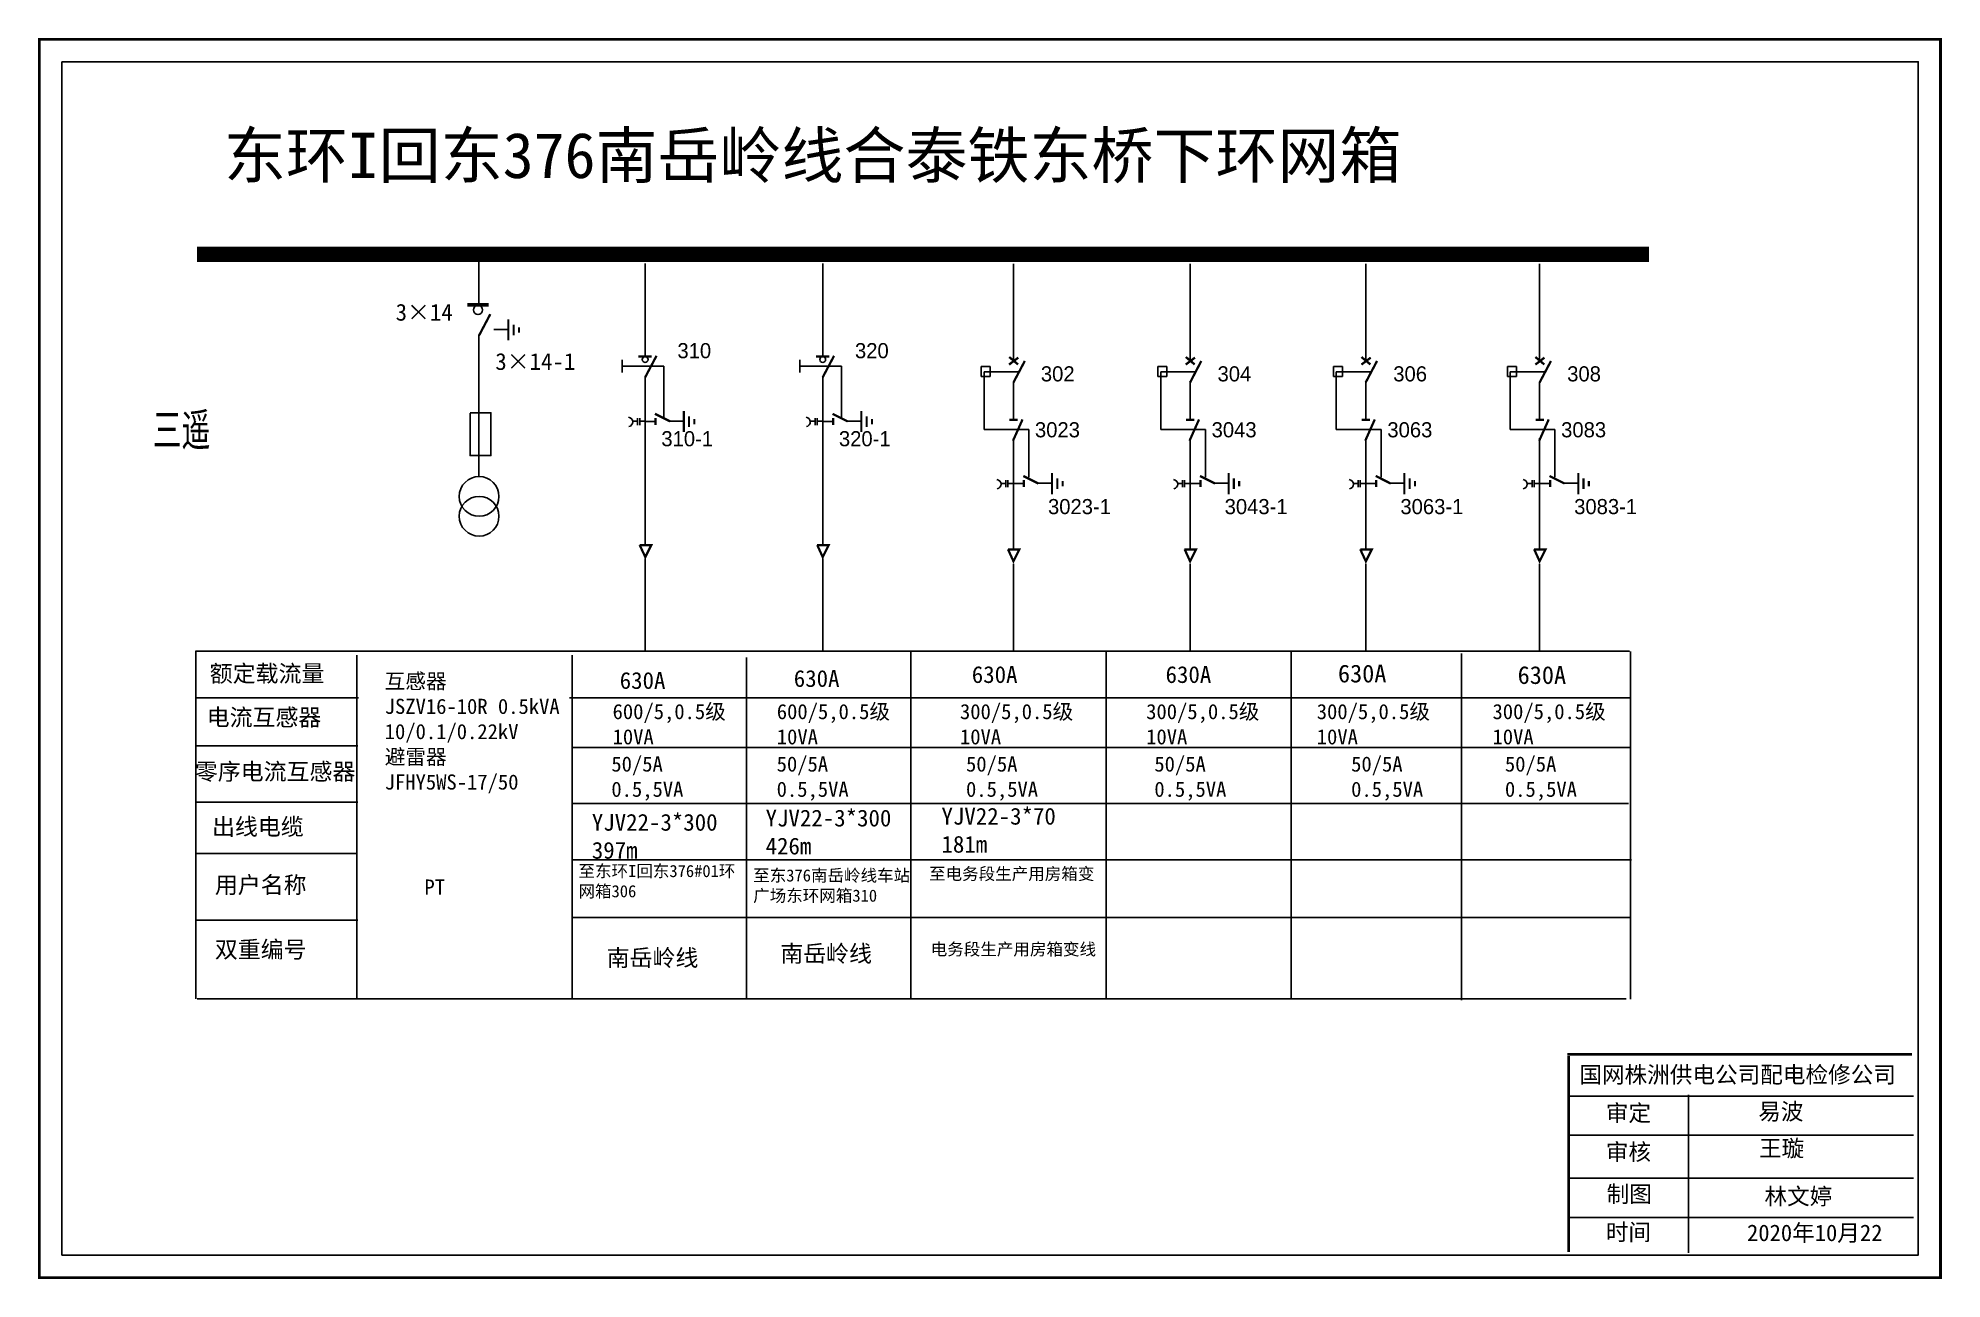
# Model space of a CAD drawing. Extents: x -16 to 389, y -208 to -23.
# Drawn here: x 123 to 248.7, y -106.2 to -24.3 of the extents above; entities that cross this region are included whole.
import ezdxf

# ---------------------------------------------------------------- set-up
doc = ezdxf.new("R2010")
doc.units = 0
doc.header["$LTSCALE"] = 0.774411
doc.linetypes.add('ACAD_ISO02W100', pattern=[15, 12, -3])
doc.linetypes.add('CENTER', pattern=[50.8, 31.75, -6.35, 6.35, -6.35])
doc.layers.get('0').update_dxf_attribs({"linetype": 'CONTINUOUS'})
doc.layers.add('2', color=7, linetype='CONTINUOUS')
doc.layers.add('3', color=7, linetype='CONTINUOUS')
doc.styles.add('hztxt_txtstyle_0.00_0_0', font='simkai.ttf')
doc.styles.add('hztxt_txtstyle_1.80_0_0', font='', dxfattribs={"height": 1.8, "bigfont": 'hztxt.shx'})
doc.styles.add('hztxt_txtstyle_2.70_0_0', font='simkai.ttf', dxfattribs={"height": 2.7})
doc.styles.add('字体', font='', dxfattribs={"height": 2.5})
doc.styles.add('宋体', font='')
doc.styles.get('hztxt_txtstyle_1.80_0_0').set_extended_font_data('hztxt')
doc.styles.get('字体').set_extended_font_data('SimSun')
doc.styles.get('宋体').set_extended_font_data('SimSun')

msp = doc.modelspace()

# ---------------------------------------------------------------- texts
at = {"color": 0, "linetype": 'Continuous', "style": 'hztxt_txtstyle_2.70_0_0'}
for s, p in [('3×14', (146.63, -42.99)), ('3×14-1', (153.21, -46.24))]:
    msp.add_text(s, height=1.109, dxfattribs=at).set_placement(p)
at = {"color": 0, "style": 'hztxt_txtstyle_1.80_0_0'}
for s, p in [('310', (165.23, -45.47)), ('320', (176.95, -45.47)), ('302', (189.22, -47)), ('304', (200.88, -47)), ('306', (212.48, -47)), ('308', (223.96, -47)), ('310-1', (164.17, -51.28)), ('320-1', (175.89, -51.28)), ('3023', (188.83, -50.69)), ('3043', (200.49, -50.69)), ('3063', (212.09, -50.69)), ('3083', (223.56, -50.69)), ('3023-1', (189.69, -55.76)), ('3043-1', (201.35, -55.76)), ('3063-1', (212.95, -55.76)), ('3083-1', (224.42, -55.76))]:
    msp.add_text(s, height=0.998, dxfattribs=at).set_placement(p)
at = {"color": 0, "linetype": 'Continuous', "attachment_point": 1}
for s, insert, char_height, width, style in [('东环I回东376南岳岭线合泰铁东桥下环网箱', (135.29, -30.58), 3, 92.0025, '字体'), ('{\\fSimSun|b0|i0|c134|p2;额定载流量}', (134.36, -65.72), 1.1094, 17.8852, 'hztxt_txtstyle_2.70_0_0'), ('\\A1;{\\fSimSun|b0|i0|c134|p2;互感器\\PJSZV16-10R 0.5kVA\\P10/0.1/0.22kV\\P避雷器\\PJFHY5WS-17/50}', (145.91, -66.28), 0.9985, 18.4113, 'hztxt_txtstyle_2.70_0_0'), ('{\\fSimSun|b0|i0|c134|p2;630A}', (161.42, -66.18), 1.1094, 17.8852, 'hztxt_txtstyle_2.70_0_0'), ('{\\fSimSun|b0|i0|c134|p2;630A}', (172.91, -66.05), 1.1094, 17.8852, 'hztxt_txtstyle_2.70_0_0'), ('{\\fSimSun|b0|i0|c134|p2;630A}', (184.66, -65.79), 1.1094, 17.8852, 'hztxt_txtstyle_2.70_0_0'), ('{\\fSimSun|b0|i0|c134|p2;630A}', (197.45, -65.79), 1.1094, 17.8852, 'hztxt_txtstyle_2.70_0_0'), ('{\\fSimSun|b0|i0|c134|p2;630A}', (208.83, -65.69), 1.1757, 9.454, 'hztxt_txtstyle_0.00_0_0'), ('{\\fSimSun|b0|i0|c134|p2;630A}', (220.69, -65.79), 1.1757, 9.454, 'hztxt_txtstyle_0.00_0_0'), ('{\\fSimSun|b0|i0|c134|p2;电流互感器}', (134.16, -68.61), 1.1094, 17.8852, 'hztxt_txtstyle_2.70_0_0'), ('\\A1;{\\fSimSun|b0|i0|c134|p2;600/5,0.5级\\P10VA}', (160.95, -68.29), 0.9985, 18.4113, 'hztxt_txtstyle_2.70_0_0'), ('\\A1;{\\fSimSun|b0|i0|c134|p2;600/5,0.5级\\P10VA}', (171.79, -68.29), 0.9985, 18.4113, 'hztxt_txtstyle_2.70_0_0'), ('\\A1;{\\fSimSun|b0|i0|c134|p2;300/5,0.5级\\P10VA}', (183.88, -68.29), 0.9985, 18.4113, 'hztxt_txtstyle_2.70_0_0'), ('\\A1;{\\fSimSun|b0|i0|c134|p2;300/5,0.5级\\P10VA}', (196.17, -68.29), 0.9985, 18.4113, 'hztxt_txtstyle_2.70_0_0'), ('\\A1;{\\fSimSun|b0|i0|c134|p2;300/5,0.5级\\P10VA}', (207.43, -68.29), 0.9985, 18.4113, 'hztxt_txtstyle_2.70_0_0'), ('\\A1;{\\fSimSun|b0|i0|c134|p2;300/5,0.5级\\P10VA}', (219.03, -68.29), 0.9985, 18.4113, 'hztxt_txtstyle_2.70_0_0'), ('{\\fSimSun|b0|i0|c134|p2;零序电流互感器}', (133.38, -72.19), 1.1094, 17.8852, 'hztxt_txtstyle_2.70_0_0'), ('{\\fSimSun|b0|i0|c134|p2;50/5A\\P0.5,5VA}', (160.87, -71.75), 0.9985, 17.8852, 'hztxt_txtstyle_2.70_0_0'), ('{\\fSimSun|b0|i0|c134|p2;50/5A\\P0.5,5VA}', (171.78, -71.75), 0.9985, 17.8852, 'hztxt_txtstyle_2.70_0_0'), ('{\\fSimSun|b0|i0|c134|p2;50/5A\\P0.5,5VA}', (184.28, -71.75), 0.9985, 17.8852, 'hztxt_txtstyle_2.70_0_0'), ('{\\fSimSun|b0|i0|c134|p2;50/5A\\P0.5,5VA}', (196.71, -71.75), 0.9985, 17.8852, 'hztxt_txtstyle_2.70_0_0'), ('{\\fSimSun|b0|i0|c134|p2;50/5A\\P0.5,5VA}', (209.7, -71.75), 0.9985, 17.8852, 'hztxt_txtstyle_2.70_0_0'), ('{\\fSimSun|b0|i0|c134|p2;50/5A\\P0.5,5VA}', (219.85, -71.75), 0.9985, 17.8852, 'hztxt_txtstyle_2.70_0_0'), ('{\\fSimSun|b0|i0|c134|p2;YJV22-3*300\\P426m}', (171.05, -75.26), 1.1094, 17.8852, 'hztxt_txtstyle_2.70_0_0'), ('{\\fSimSun|b0|i0|c134|p2;YJV22-3*70\\P181m}', (182.66, -75.14), 1.1094, 17.8852, 'hztxt_txtstyle_2.70_0_0'), ('{\\fSimSun|b0|i0|c134|p2;出线电缆}', (134.51, -75.83), 1.1094, 17.8852, 'hztxt_txtstyle_2.70_0_0'), ('{\\fSimSun|b0|i0|c134|p2;YJV22-3*300\\P397m}', (159.58, -75.54), 1.1094, 17.8852, 'hztxt_txtstyle_2.70_0_0'), ('\\A1;{\\fSimSun|b0|i0|c134|p2;至东环I回东376#01环网箱306}', (158.7, -78.91), 0.8, 11.2806, 'hztxt_txtstyle_2.70_0_0'), ('\\A1;{\\fSimSun|b0|i0|c134|p2;至\\A0;东376南岳岭线车站广场东环网箱310}', (170.23, -79.2), 0.8, 11.2806, 'hztxt_txtstyle_2.70_0_0'), ('\\A1;{\\fSimSun|b0|i0|c134|p2;至\\A0;电务段生产用房箱变}', (181.84, -79.09), 0.8, 11.2806, 'hztxt_txtstyle_2.70_0_0'), ('{\\fSimSun|b0|i0|c134|p2;用户名称}', (134.7, -79.67), 1.1094, 17.8852, 'hztxt_txtstyle_2.70_0_0'), ('{\\fSimSun|b0|i0|c134|p2;PT}', (148.53, -79.87), 1.0024, 7.7986, 'hztxt_txtstyle_0.00_0_0'), ('{\\fSimSun|b0|i0|c134|p2;双重编号}', (134.7, -83.93), 1.1094, 17.8852, 'hztxt_txtstyle_2.70_0_0'), ('{\\fSimSun|b0|i0|c134|p2;南岳岭线}', (172.02, -84.2), 1.1094, 9.6036, 'hztxt_txtstyle_2.70_0_0'), ('{\\fSimSun|b0|i0|c134|p2;电务段生产用房箱变线}', (181.95, -84.07), 0.8, 11.2806, 'hztxt_txtstyle_2.70_0_0'), ('{\\fSimSun|b0|i0|c134|p2;南岳岭线}', (160.56, -84.48), 1.1094, 9.6036, 'hztxt_txtstyle_2.70_0_0'), ('国网株洲供电公司配电检修公司', (224.76, -92.2), 1.0944, 29.9201, '字体'), ('\\f\uffbfﾬￌﾣﾤ_GB2312|b0|i0|c134|p49;审定', (226.51, -94.73), 1.0944, 8.5588, '字体'), ('易波', (236.57, -94.63), 1.094, 8.5588, '字体'), ('\\f\uffbfﾬￌﾣﾤ_GB2312|b0|i0|c134|p49;审核', (226.51, -97.3), 1.0944, 8.5588, '字体'), ('王璇', (236.62, -97.06), 1.094, 8.5588, '字体'), ('\\f\uffbfﾬￌﾣﾤ_GB2312|b0|i0|c134|p49;制图', (226.56, -100.08), 1.0944, 8.5588, '字体'), ('林文婷', (236.98, -100.23), 1.094, 8.5588, '字体'), ('\\f\uffbfﾬￌﾣﾤ_GB2312|b0|i0|c134|p49;时间', (226.51, -102.59), 1.0944, 8.5588, '字体'), ('2020年10月22', (235.83, -102.64), 1.094, 16.0081, '字体')]:
    msp.add_mtext(s, dxfattribs=dict(at, insert=insert, char_height=char_height, width=width, style=style))
at = {"layer": '3', "color": 0, "style": '宋体', "width": 0.65}
msp.add_text('三遥', height=2.143, dxfattribs=at).set_placement((130.6, -51.26, -0.03))

# ---------------------------------------------------------------- blocks, each defined once
blk = doc.blocks.new('JD')
for points in [[(-2, 0.2), (-2, -0.2), (2, 0.2), (2, -0.2)], [(1, -1.2), (1, -0.8), (-1, -1.2), (-1, -0.8)], [(-0.5, -1.8), (-0.5, -2.2), (0.5, -1.8), (0.5, -2.2)]]:
    blk.add_trace(points)

# ---------------------------------------------------------------- linework, layer by layer
at = {"color": 0}
for p, q in [((152.12, -38.61), (152.12, -41.9)), ((163.1, -39.22), (163.1, -45.33)), ((174.82, -39.22), (174.82, -45.33)), ((187.41, -39.25), (187.41, -45.67)), ((199.07, -39.25), (199.07, -45.67)), ((210.66, -39.25), (210.66, -45.67)), ((222.14, -39.25), (222.14, -45.67)), ((152.13, -43.94), (152.13, -53.26)), ((153.12, -43.57), (154.06, -43.57)), ((185.28, -46.01), (185.88, -46.01)), ((185.28, -46.01), (185.28, -46.68)), ((185.88, -46.01), (185.88, -46.68)), ((196.93, -46.01), (197.53, -46.01)), ((196.93, -46.01), (196.93, -46.68)), ((197.53, -46.01), (197.53, -46.68)), ((208.53, -46.01), (209.13, -46.01)), ((208.53, -46.01), (208.53, -46.68)), ((209.13, -46.01), (209.13, -46.68)), ((220.01, -46.01), (220.61, -46.01)), ((220.01, -46.01), (220.01, -46.68)), ((220.61, -46.01), (220.61, -46.68)), ((163.1, -46.69), (163.1, -57.79)), ((174.82, -46.69), (174.82, -57.79)), ((185.28, -46.68), (185.88, -46.68)), ((187.41, -47.03), (187.41, -49.5)), ((196.93, -46.68), (197.53, -46.68)), ((199.07, -47.03), (199.07, -49.5)), ((208.53, -46.68), (209.13, -46.68)), ((210.66, -47.03), (210.66, -49.5)), ((220.01, -46.68), (220.61, -46.68)), ((222.14, -47.03), (222.14, -49.5)), ((163.1, -49.64), (163.79, -49.64)), ((164.69, -49.62), (165.64, -49.62)), ((174.82, -49.64), (175.51, -49.64)), ((176.41, -49.62), (177.35, -49.62)), ((187.41, -50.74), (187.41, -58.05)), ((199.07, -50.74), (199.07, -58.05)), ((210.66, -50.74), (210.66, -58.05)), ((222.14, -50.74), (222.14, -58.05)), ((187.41, -53.74), (188.1, -53.74)), ((189, -53.72), (189.94, -53.72)), ((199.07, -53.74), (199.76, -53.74)), ((200.66, -53.72), (201.6, -53.72)), ((210.66, -53.74), (211.35, -53.74)), ((212.26, -53.72), (213.2, -53.72)), ((222.14, -53.74), (222.83, -53.74)), ((223.73, -53.72), (224.67, -53.72)), ((144.18, -67.89), (133.47, -67.89)), ((144.14, -71.04), (133.43, -71.04)), ((144.14, -74.76), (133.43, -74.76)), ((144.1, -78.15), (133.39, -78.15)), ((144.13, -82.56), (133.43, -82.56))]:
    msp.add_line(p, q, dxfattribs=at)
at = {"color": 0, "linetype": 'ACAD_ISO02W100'}
for p, q in [((187.71, -46.36), (185.47, -46.36)), ((185.47, -46.36), (185.47, -50.17)), ((199.37, -46.36), (197.13, -46.36)), ((197.13, -46.36), (197.13, -50.17)), ((210.96, -46.36), (208.72, -46.36)), ((208.72, -46.36), (208.72, -50.17)), ((222.44, -46.36), (220.2, -46.36)), ((220.2, -46.36), (220.2, -50.17)), ((185.47, -50.17), (188.42, -50.17)), ((188.42, -50.17), (188.42, -53.31)), ((197.13, -50.17), (200.08, -50.17)), ((200.08, -50.17), (200.08, -53.31)), ((208.72, -50.17), (211.68, -50.17)), ((211.68, -50.17), (211.68, -53.31)), ((220.2, -50.17), (223.15, -50.17)), ((223.15, -50.17), (223.15, -53.31))]:
    msp.add_line(p, q, dxfattribs=at)
at = {"color": 0, "linetype": 'CENTER'}
for p, q in [((163.11, -58.69), (163.11, -64.83)), ((174.82, -58.69), (174.82, -64.83)), ((187.41, -59.03), (187.41, -64.79)), ((199.07, -59.03), (199.07, -64.79)), ((210.67, -59.03), (210.67, -64.79)), ((222.14, -59.03), (222.14, -64.79))]:
    msp.add_line(p, q, dxfattribs=at)
at = {"color": 0, "linetype": 'Continuous'}
for p, q in [((133.41, -64.81), (228.07, -64.81)), ((133.45, -87.75), (133.45, -64.81)), ((144.08, -65.06), (144.08, -87.75)), ((158.29, -65.06), (158.29, -87.75)), ((169.8, -65.21), (169.8, -87.74)), ((180.63, -64.86), (180.63, -87.75)), ((193.53, -64.86), (193.53, -87.75)), ((205.73, -64.87), (205.73, -87.77)), ((216.99, -64.95), (216.99, -87.84)), ((228.13, -64.83), (228.13, -87.77)), ((158.11, -67.88), (228.1, -67.88)), ((158.29, -71.17), (228.13, -71.17)), ((158.29, -74.85), (228.01, -74.85)), ((158.29, -78.58), (228.2, -78.58)), ((158.29, -82.38), (228.1, -82.38)), ((227.86, -87.75), (133.52, -87.75)), ((224.06, -94.16), (246.81, -94.16)), ((231.96, -94.08), (231.96, -104.5)), ((224.06, -96.75), (246.81, -96.75)), ((224.06, -99.58), (246.81, -99.58)), ((224.06, -102.17), (246.81, -102.17))]:
    msp.add_line(p, q, dxfattribs=at)
at = {"color": 0, "linetype": 'Continuous', "const_width": 0.182}
msp.add_lwpolyline([(123.12, -24.43), (248.6, -24.43), (248.6, -106.14), (123.12, -106.14)], close=True, dxfattribs=at)
at = {"color": 0, "linetype": 'Continuous'}
msp.add_lwpolyline([(124.6, -25.91), (247.13, -25.91), (247.13, -104.66), (124.6, -104.66)], close=True, dxfattribs=at)
at = {"color": 0}
for points, const_width in [([(133.53, -38.61), (229.37, -38.61)], 0.998), ([(151.37, -41.95), (152.77, -41.95)], 0.238), ([(152.13, -43.98), (152.88, -42.56)], 0.15), ([(163.1, -46.73), (163.85, -45.31)], 0.15), ([(174.82, -46.73), (175.57, -45.31)], 0.15), ([(162.66, -45.35), (163.54, -45.35)], 0.15), ([(174.38, -45.35), (175.26, -45.35)], 0.15), ([(187.13, -45.39), (187.71, -45.88)], 0.15), ([(187.12, -45.89), (187.73, -45.43)], 0.15), ([(187.41, -47.07), (188.16, -45.65)], 0.15), ([(198.79, -45.39), (199.37, -45.88)], 0.15), ([(198.78, -45.89), (199.39, -45.43)], 0.15), ([(199.07, -47.07), (199.81, -45.65)], 0.15), ([(210.38, -45.89), (210.99, -45.43)], 0.15), ([(210.38, -45.39), (210.97, -45.88)], 0.15), ([(210.66, -47.07), (211.41, -45.65)], 0.15), ([(221.86, -45.89), (222.46, -45.43)], 0.15), ([(221.86, -45.39), (222.45, -45.88)], 0.15), ([(222.14, -47.07), (222.89, -45.65)], 0.15), ([(163.75, -49.14), (164.75, -49.64)], 0.15), ([(163.79, -49.41), (163.79, -49.87)], 0.15), ([(175.47, -49.14), (176.47, -49.64)], 0.15), ([(175.51, -49.41), (175.51, -49.87)], 0.15), ([(187.14, -49.54), (187.69, -49.54)], 0.15), ([(187.38, -50.92), (188.01, -49.51)], 0.15), ([(198.8, -49.54), (199.35, -49.54)], 0.15), ([(199.03, -50.92), (199.66, -49.51)], 0.15), ([(210.39, -49.54), (210.95, -49.54)], 0.15), ([(210.63, -50.92), (211.26, -49.51)], 0.15), ([(221.87, -49.54), (222.43, -49.54)], 0.15), ([(222.11, -50.92), (222.74, -49.51)], 0.15), ([(188.06, -53.24), (189.06, -53.74)], 0.15), ([(188.1, -53.51), (188.1, -53.97)], 0.15), ([(199.72, -53.24), (200.72, -53.74)], 0.15), ([(199.76, -53.51), (199.76, -53.97)], 0.15), ([(211.32, -53.24), (212.31, -53.74)], 0.15), ([(211.35, -53.51), (211.35, -53.97)], 0.15), ([(222.79, -53.24), (223.79, -53.74)], 0.15), ([(222.83, -53.51), (222.83, -53.97)], 0.15), ([(162.73, -57.81), (163.5, -57.81), (163.11, -58.59), (162.74, -57.8)], 0.15), ([(174.45, -57.81), (175.21, -57.81), (174.82, -58.59), (174.46, -57.8)], 0.15), ([(187.04, -58.09), (187.8, -58.09), (187.41, -58.87), (187.05, -58.08)], 0.15), ([(198.7, -58.09), (199.46, -58.09), (199.07, -58.87), (198.71, -58.08)], 0.15), ([(210.3, -58.09), (211.06, -58.09), (210.67, -58.87), (210.3, -58.08)], 0.15), ([(221.77, -58.09), (222.53, -58.09), (222.14, -58.87), (221.78, -58.08)], 0.15)]:
    msp.add_lwpolyline(points, dxfattribs=dict(at, const_width=const_width))
for points in [[(161.59, -45.57), (161.59, -46.41)], [(173.31, -45.57), (173.31, -46.41)], [(151.54, -49.1), (151.54, -51.9), (152.92, -51.9), (152.92, -49.07), (151.54, -49.07)], [(162.6, -49.63), (162.28, -49.63)], [(162.6, -49.42), (162.6, -49.88)], [(162.74, -49.42), (162.74, -49.88)], [(163.1, -49.63), (162.74, -49.63)], [(174.32, -49.63), (174, -49.63)], [(174.32, -49.42), (174.32, -49.88)], [(174.46, -49.42), (174.46, -49.88)], [(174.82, -49.63), (174.46, -49.63)], [(186.9, -53.73), (186.59, -53.73)], [(186.9, -53.52), (186.9, -53.98)], [(187.04, -53.52), (187.04, -53.98)], [(187.41, -53.73), (187.04, -53.73)], [(198.56, -53.73), (198.25, -53.73)], [(198.56, -53.52), (198.56, -53.98)], [(198.7, -53.52), (198.7, -53.98)], [(199.06, -53.73), (198.7, -53.73)], [(210.16, -53.73), (209.84, -53.73)], [(210.16, -53.52), (210.16, -53.98)], [(210.3, -53.52), (210.3, -53.98)], [(210.66, -53.73), (210.3, -53.73)], [(221.64, -53.73), (221.32, -53.73)], [(221.64, -53.52), (221.64, -53.98)], [(221.78, -53.52), (221.78, -53.98)], [(222.14, -53.73), (221.78, -53.73)]]:
    msp.add_lwpolyline(points, dxfattribs=at)
at = {"color": 0, "linetype": 'ACAD_ISO02W100'}
for points in [[(164.33, -49.4), (164.33, -45.99), (161.59, -45.99)], [(176.05, -49.4), (176.05, -45.99), (173.31, -45.99)]]:
    msp.add_lwpolyline(points, dxfattribs=at)
at = {"color": 0}
for points in [[(162.01, -49.37, -0.877934), (162.02, -49.98)], [(173.73, -49.37, -0.877934), (173.74, -49.98)], [(186.32, -53.48, -0.877934), (186.33, -54.09)], [(197.98, -53.48, -0.877934), (197.99, -54.09)], [(209.58, -53.48, -0.877934), (209.59, -54.09)], [(221.05, -53.48, -0.877934), (221.06, -54.09)]]:
    msp.add_lwpolyline(points, format="xyb", dxfattribs=at)
at = {"color": 0, "linetype": 'Continuous', "const_width": 0.182}
for points in [[(223.98, -91.4), (246.73, -91.4)], [(224.06, -91.51), (224.05, -104.45)]]:
    msp.add_lwpolyline(points, dxfattribs=at)
at = {"color": 0}
for centre, radius in [((152.07, -42.28), 0.305), ((163.1, -45.56), 0.192), ((174.82, -45.56), 0.192)]:
    msp.add_circle(centre, radius, dxfattribs=at)
at = {"layer": '2', "color": 0}
for centre in [(152.14, -54.59), (152.14, -55.9)]:
    msp.add_circle(centre, 1.31, dxfattribs=at)

# ---------------------------------------------------------------- block references
at = {"color": 0, "xscale": 0.3494655254594932, "yscale": 0.3494655254594932, "zscale": 0.3494655254595134, "rotation": 90}
for p in [(154.07, -43.6), (165.65, -49.65), (177.37, -49.65), (189.96, -53.75), (201.61, -53.75), (213.21, -53.75), (224.69, -53.75)]:
    msp.add_blockref('JD', p, dxfattribs=at)

msp.set_redraw_order([(e.dxf.handle, doc.entitydb.next_handle()) for e in msp.query("TEXT MTEXT ATTDEF DIMENSION ARC_DIMENSION")])  # texts and dimensions are drawn at this point

doc.saveas('drawing.dxf')
